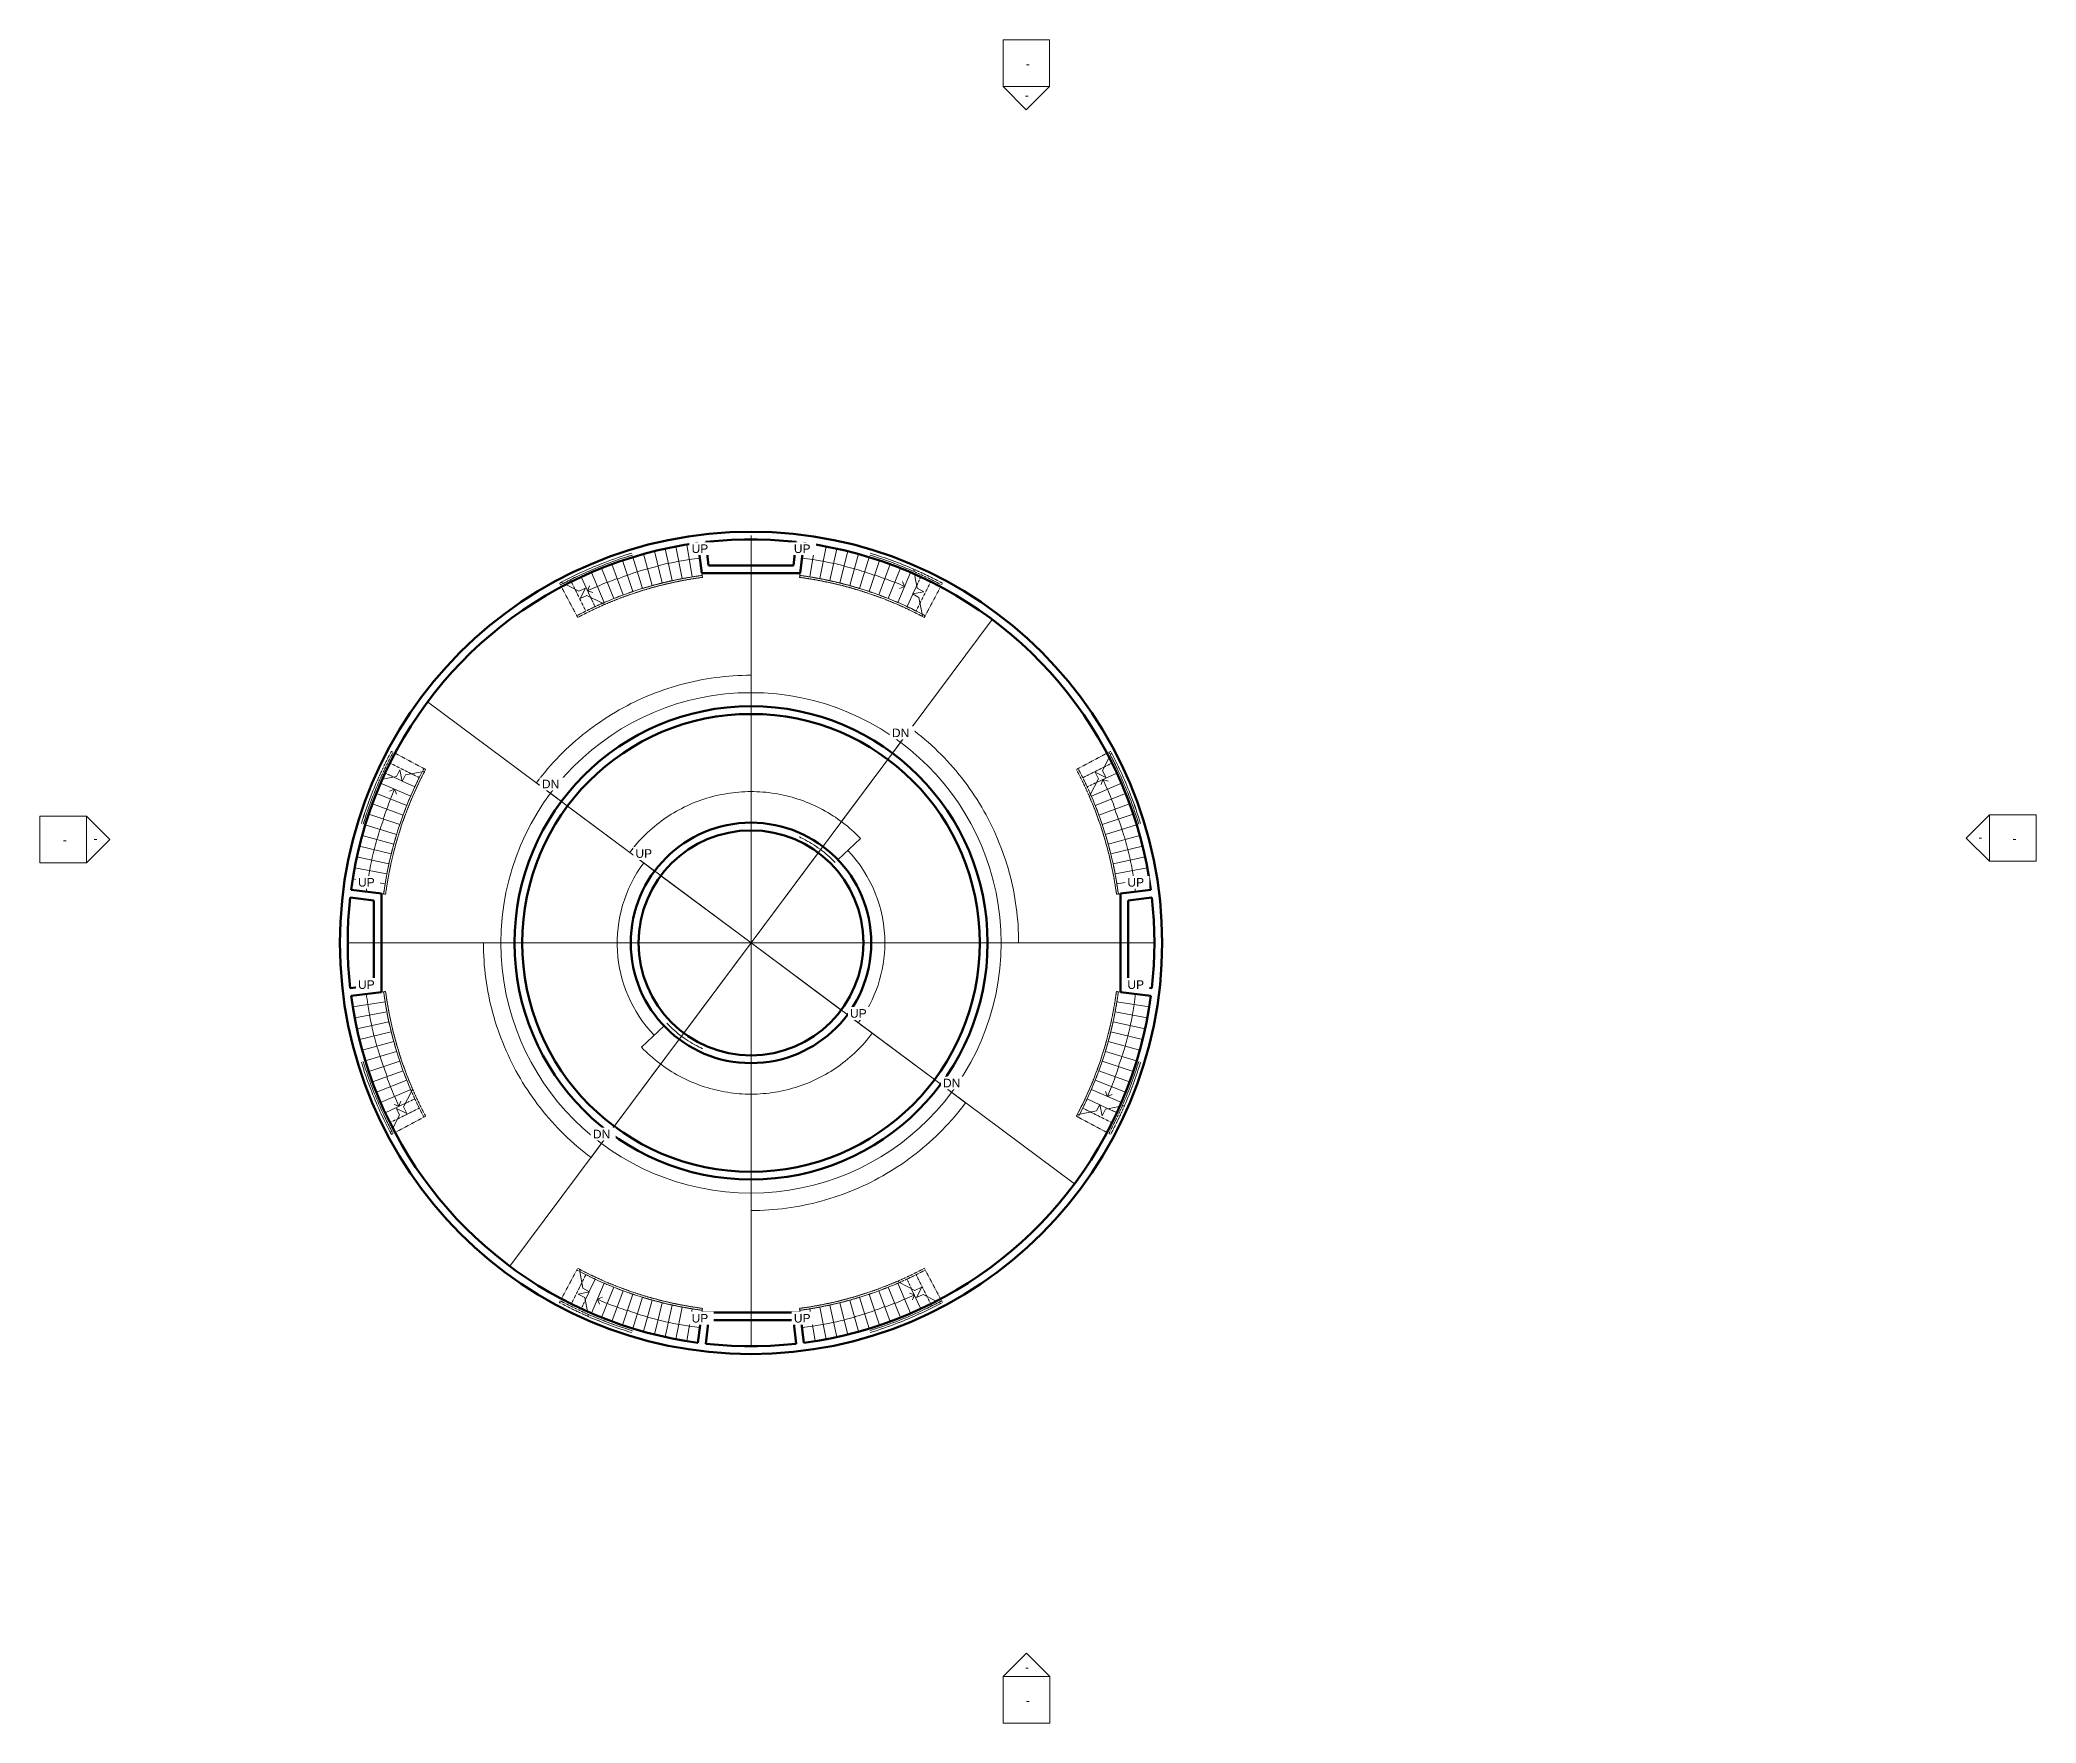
# Model space of a CAD drawing. Header units: inches. Extents: x -1067 to 992, y -835 to 901.
import ezdxf

# ---------------------------------------------------------------- set-up
doc = ezdxf.new("R2010")
doc.units = ezdxf.units.IN
doc.header["$MEASUREMENT"] = 0
doc.linetypes.add('Overhead 1_16_', pattern=[0.101562, 0.0625, -0.039062])
for name, color, linetype, lineweight in [('A-ANNO-SYMB', 6, 'Continuous', 9), ('A-ANNO-TEXT', 2, 'Continuous', 9), ('A-DETL', 5, 'Continuous', 9), ('A-FLOR-HRAL', 1, 'Continuous', 9), ('A-FLOR-STRS', 2, 'Continuous', 9), ('A-SECT-MBND', 5, 'Overhead 1_16_', 9), ('A-WALL', 2, 'Continuous', 13)]:
    doc.layers.add(name, color=color, linetype=linetype, lineweight=lineweight)

# ---------------------------------------------------------------- blocks, each defined once
blk = doc.blocks.new('Railing - Railing-176535-Arena M Ring')
at = {"layer": 'A-FLOR-HRAL'}
for p, q in [((-670, 146.9), (-672.5, 146.4)), ((-670, 146.9), (-672.5, 146.4)), ((-712.3, 20.3), (-710.3, 20)), ((-710.3, 20), (-712.3, 20.3))]:
    blk.add_line(p, q, dxfattribs=at)
for points in [[(-672.5, 146.4), (-682.7, 126.8), (-699.7, 85.7), (-709.4, 42.2), (-712.3, 20.3)], [(-712.3, 20.3), (-709.4, 42.2), (-699.7, 85.7), (-682.7, 126.8), (-672.5, 146.4)], [(-710.3, 20), (-707.4, 42.1), (-697.6, 85.8), (-680.3, 127.2), (-670, 146.9)], [(-710.3, 20), (-707.4, 42.1), (-697.6, 85.8), (-680.3, 127.2), (-670, 146.9)]]:
    blk.add_open_spline(points, degree=3, dxfattribs=at)
at = {"layer": 'A-SECT-MBND'}
blk.add_line((-670.8, 149.6), (-669, 148.7), dxfattribs=at)
for radius, end in [(382.2, 152.4955), (380.2, 152.2578)]:
    blk.add_arc((-333.4, -30.1), radius, 151.9565, end, dxfattribs=at)
blk = doc.blocks.new('Railing - Railing-176539-Arena M Ring')
at = {"layer": 'A-FLOR-HRAL'}
blk.add_line((-716.3, 138.1), (-718.7, 137.7), dxfattribs=at)
blk.add_line((-716.3, 138.1), (-718.7, 137.7), dxfattribs=at)
for points in [[(-735.3, 92.9), (-730.6, 108.2), (-725.1, 123.1), (-718.7, 137.7)], [(-718.7, 137.7), (-725.1, 123.1), (-730.6, 108.2), (-735.2, 92.9)], [(-733.3, 92.4), (-728.6, 107.9), (-722.9, 123.2), (-716.3, 138.1)], [(-733.3, 92.3), (-728.6, 107.9), (-722.9, 123.2), (-716.3, 138.1)]]:
    blk.add_open_spline(points, degree=3, dxfattribs=at)
at = {"layer": 'A-SECT-MBND'}
blk.add_line((-704.3, 167.5), (-702.6, 166.5), dxfattribs=at)
for radius, end in [(420.2, 156.4692), (418.2, 156.2826)]:
    blk.add_arc((-333.4, -30.1), radius, 151.9565, end, dxfattribs=at)
blk = doc.blocks.new('Railing - Railing-176648-Arena M Ring')
at = {"layer": 'A-FLOR-HRAL'}
blk.add_line((-705.3, -225.9), (-704.1, -223.7), dxfattribs=at)
blk.add_line((-705.3, -225.9), (-704.1, -223.7), dxfattribs=at)
for points, knots in [([(-735.3, -153.1), (-732.4, -162.5), (-723.8, -187.3), (-712.9, -211.3), (-705.3, -225.9)], [6.713064, 6.713064, 6.713064, 6.713064, 9.567509, 14.351264, 14.351264, 14.351264, 14.351264]), ([(-735.2, -153.1), (-732.4, -162.5), (-723.8, -187.4), (-712.9, -211.3), (-705.3, -225.9)], [6.715021, 6.715021, 6.715021, 6.715021, 9.567509, 14.351264, 14.351264, 14.351264, 14.351264]), ([(-704.1, -223.7), (-711.7, -209.3), (-722.2, -185.9), (-730.6, -161.6), (-733.3, -152.5)], [-14.16363, -14.16363, -14.16363, -14.16363, -9.44242, -6.691471, -6.691471, -6.691471, -6.691471]), ([(-733.3, -152.5), (-730.6, -161.6), (-722.2, -185.9), (-711.7, -209.3), (-704.1, -223.7)], [6.689521, 6.689521, 6.689521, 6.689521, 9.44242, 14.16363, 14.16363, 14.16363, 14.16363])]:
    blk.add_open_spline(points, degree=3, knots=knots, dxfattribs=at)
at = {"layer": 'A-SECT-MBND'}
blk.add_line((-702.6, -226.7), (-704.3, -227.7), dxfattribs=at)
for radius, start in [(420.2, 207.7709), (418.2, 207.5769)]:
    blk.add_arc((-333.4, -30.1), radius, start, 208.0435, dxfattribs=at)
blk = doc.blocks.new('Railing - Railing-176652-Arena M Ring')
at = {"layer": 'A-FLOR-HRAL'}
for p, q in [((-710.3, -80.2), (-712.3, -80.5)), ((-712.3, -80.5), (-710.3, -80.2)), ((-683.6, -183.3), (-682.4, -181)), ((-683.6, -183.3), (-682.4, -181))]:
    blk.add_line(p, q, dxfattribs=at)
for points in [[(-712.3, -80.5), (-710, -98.2), (-702.8, -133.2), (-690.8, -167), (-683.6, -183.3)], [(-712.3, -80.5), (-710, -98.2), (-702.8, -133.2), (-690.8, -167), (-683.6, -183.3)], [(-682.4, -181), (-689.4, -165), (-701, -131.9), (-708, -97.5), (-710.3, -80.2)], [(-710.3, -80.2), (-708, -97.5), (-701, -131.9), (-689.4, -165), (-682.4, -181)]]:
    blk.add_open_spline(points, degree=3, dxfattribs=at)
at = {"layer": 'A-SECT-MBND'}
blk.add_line((-669, -208.9), (-670.8, -209.8), dxfattribs=at)
for radius, start in [(382.2, 203.6353), (380.2, 203.3873)]:
    blk.add_arc((-333.4, -30.1), radius, start, 208.0435, dxfattribs=at)
blk = doc.blocks.new('Railing - Railing-176851-Arena M Ring')
at = {"layer": 'A-FLOR-HRAL'}
blk.add_line((-529.2, 341.8), (-527, 340.6), dxfattribs=at)
blk.add_line((-529.2, 341.8), (-527, 340.6), dxfattribs=at)
for points, knots in [([(-456.5, 371.7), (-465.8, 368.9), (-490.7, 360.3), (-514.7, 349.4), (-529.2, 341.8)], [6.715021, 6.715021, 6.715021, 6.715021, 9.567509, 14.351264, 14.351264, 14.351264, 14.351264]), ([(-456.4, 371.7), (-465.8, 368.9), (-490.7, 360.3), (-514.7, 349.4), (-529.2, 341.8)], [6.713064, 6.713064, 6.713064, 6.713064, 9.567509, 14.351264, 14.351264, 14.351264, 14.351264]), ([(-527, 340.6), (-512.7, 348.1), (-489.2, 358.7), (-464.9, 367.1), (-455.9, 369.8)], [-14.16363, -14.16363, -14.16363, -14.16363, -9.44242, -6.691471, -6.691471, -6.691471, -6.691471]), ([(-455.8, 369.8), (-464.9, 367.1), (-489.2, 358.7), (-512.7, 348.1), (-527, 340.6)], [6.689521, 6.689521, 6.689521, 6.689521, 9.44242, 14.16363, 14.16363, 14.16363, 14.16363])]:
    blk.add_open_spline(points, degree=3, knots=knots, dxfattribs=at)
at = {"layer": 'A-SECT-MBND'}
blk.add_line((-530.1, 339.1), (-531, 340.8), dxfattribs=at)
for radius, start in [(420.2, 117.7709), (418.2, 117.5769)]:
    blk.add_arc((-333.4, -30.1), radius, start, 118.0435, dxfattribs=at)
blk = doc.blocks.new('Railing - Railing-176855-Arena M Ring')
at = {"layer": 'A-FLOR-HRAL'}
for p, q in [((-383.5, 346.8), (-383.8, 348.8)), ((-383.8, 348.8), (-383.5, 346.8)), ((-486.7, 320.1), (-484.4, 318.9)), ((-486.7, 320.1), (-484.4, 318.9))]:
    blk.add_line(p, q, dxfattribs=at)
for points in [[(-383.8, 348.8), (-401.5, 346.5), (-436.6, 339.3), (-470.3, 327.2), (-486.7, 320.1)], [(-383.8, 348.8), (-401.5, 346.5), (-436.6, 339.3), (-470.3, 327.2), (-486.7, 320.1)], [(-484.4, 318.9), (-468.3, 325.9), (-435.2, 337.5), (-400.9, 344.5), (-383.5, 346.8)], [(-383.5, 346.8), (-400.9, 344.5), (-435.2, 337.5), (-468.3, 325.9), (-484.4, 318.9)]]:
    blk.add_open_spline(points, degree=3, dxfattribs=at)
at = {"layer": 'A-SECT-MBND'}
blk.add_line((-512.2, 305.5), (-513.1, 307.3), dxfattribs=at)
for radius, start in [(382.2, 113.6353), (380.2, 113.3873)]:
    blk.add_arc((-333.4, -30.1), radius, start, 118.0435, dxfattribs=at)
blk = doc.blocks.new('Railing - Railing-176962-Arena M Ring')
at = {"layer": 'A-FLOR-HRAL'}
for p, q in [((-283, 348.8), (-283.3, 346.8)), ((-283.3, 346.8), (-283, 348.8)), ((-156.4, 306.4), (-156.9, 309)), ((-156.4, 306.4), (-156.9, 309))]:
    blk.add_line(p, q, dxfattribs=at)
for points in [[(-283.3, 346.8), (-261.2, 343.9), (-217.5, 334.1), (-176.1, 316.8), (-156.4, 306.4)], [(-283.3, 346.8), (-261.2, 343.9), (-217.5, 334.1), (-176.1, 316.8), (-156.4, 306.4)], [(-156.9, 309), (-176.5, 319.2), (-217.7, 336.2), (-261.1, 345.9), (-283, 348.8)], [(-283, 348.8), (-261.1, 345.9), (-217.7, 336.2), (-176.5, 319.2), (-156.9, 309)]]:
    blk.add_open_spline(points, degree=3, dxfattribs=at)
at = {"layer": 'A-SECT-MBND'}
blk.add_line((-153.7, 307.3), (-154.7, 305.5), dxfattribs=at)
for radius, end in [(382.2, 62.4955), (380.2, 62.2578)]:
    blk.add_arc((-333.4, -30.1), radius, 61.9565, end, dxfattribs=at)
blk = doc.blocks.new('Railing - Railing-176966-Arena M Ring')
at = {"layer": 'A-FLOR-HRAL'}
blk.add_line((-165.2, 352.8), (-165.6, 355.2), dxfattribs=at)
blk.add_line((-165.2, 352.8), (-165.6, 355.2), dxfattribs=at)
for points in [[(-165.6, 355.2), (-180.2, 361.6), (-195.2, 367.1), (-210.4, 371.7)], [(-210.4, 371.7), (-195.2, 367.1), (-180.2, 361.6), (-165.6, 355.2)], [(-211, 369.8), (-195.4, 365.1), (-180.1, 359.4), (-165.2, 352.8)], [(-211, 369.8), (-195.4, 365.1), (-180.1, 359.4), (-165.2, 352.8)]]:
    blk.add_open_spline(points, degree=3, dxfattribs=at)
at = {"layer": 'A-SECT-MBND'}
blk.add_line((-135.8, 340.8), (-136.8, 339.1), dxfattribs=at)
for radius, end in [(420.2, 66.4692), (418.2, 66.2826)]:
    blk.add_arc((-333.4, -30.1), radius, 61.9565, end, dxfattribs=at)
blk = doc.blocks.new('Railing - Railing-177097-Arena M Ring')
at = {"layer": 'A-FLOR-HRAL'}
blk.add_line((38.4, 165.7), (37.3, 163.5), dxfattribs=at)
blk.add_line((38.4, 165.7), (37.3, 163.5), dxfattribs=at)
for points, knots in [([(68.4, 92.9), (65.5, 102.3), (57, 127.2), (46.1, 151.2), (38.4, 165.7)], [6.715021, 6.715021, 6.715021, 6.715021, 9.567509, 14.351264, 14.351264, 14.351264, 14.351264]), ([(68.4, 92.9), (65.5, 102.3), (57, 127.2), (46.1, 151.2), (38.4, 165.7)], [6.713064, 6.713064, 6.713064, 6.713064, 9.567509, 14.351264, 14.351264, 14.351264, 14.351264]), ([(37.3, 163.5), (44.8, 149.2), (55.4, 125.7), (63.7, 101.4), (66.5, 92.4)], [-14.16363, -14.16363, -14.16363, -14.16363, -9.44242, -6.691471, -6.691471, -6.691471, -6.691471]), ([(66.5, 92.3), (63.7, 101.4), (55.4, 125.7), (44.8, 149.2), (37.3, 163.5)], [6.689521, 6.689521, 6.689521, 6.689521, 9.44242, 14.16363, 14.16363, 14.16363, 14.16363])]:
    blk.add_open_spline(points, degree=3, knots=knots, dxfattribs=at)
at = {"layer": 'A-SECT-MBND'}
blk.add_line((35.7, 166.5), (37.5, 167.5), dxfattribs=at)
for radius, start in [(418.2, 27.5769), (420.2, 27.7709)]:
    blk.add_arc((-333.4, -30.1), radius, start, 28.0435, dxfattribs=at)
blk = doc.blocks.new('Railing - Railing-177101-Arena M Ring')
at = {"layer": 'A-FLOR-HRAL'}
for p, q in [((16.8, 123.2), (15.6, 120.8)), ((16.8, 123.2), (15.6, 120.8)), ((43.5, 20), (45.5, 20.3)), ((45.5, 20.3), (43.5, 20))]:
    blk.add_line(p, q, dxfattribs=at)
for points in [[(15.6, 120.8), (22.5, 104.8), (34.2, 71.7), (41.2, 37.4), (43.5, 20)], [(43.5, 20), (41.2, 37.4), (34.2, 71.7), (22.5, 104.8), (15.6, 120.8)], [(45.5, 20.3), (43.1, 38), (35.9, 73.1), (23.9, 106.8), (16.8, 123.2)], [(45.5, 20.3), (43.1, 38), (35.9, 73.1), (23.9, 106.8), (16.8, 123.2)]]:
    blk.add_open_spline(points, degree=3, dxfattribs=at)
at = {"layer": 'A-SECT-MBND'}
blk.add_line((2.2, 148.7), (3.9, 149.6), dxfattribs=at)
for radius, start in [(380.2, 23.3873), (382.2, 23.6353)]:
    blk.add_arc((-333.4, -30.1), radius, start, 28.0435, dxfattribs=at)
blk = doc.blocks.new('Railing - Railing-177201-Arena M Ring')
at = {"layer": 'A-FLOR-HRAL'}
for p, q in [((45.5, -80.5), (43.5, -80.2)), ((43.5, -80.2), (45.5, -80.5)), ((3.1, -207.1), (5.6, -206.6)), ((3.1, -207.1), (5.6, -206.6))]:
    blk.add_line(p, q, dxfattribs=at)
for points in [[(43.5, -80.2), (40.6, -102.3), (30.8, -146), (13.5, -187.4), (3.1, -207.1)], [(43.5, -80.2), (40.6, -102.3), (30.8, -146), (13.5, -187.4), (3.1, -207.1)], [(5.6, -206.6), (15.8, -187), (32.9, -145.9), (42.6, -102.4), (45.5, -80.5)], [(45.5, -80.5), (42.6, -102.4), (32.9, -145.9), (15.8, -187), (5.6, -206.6)]]:
    blk.add_open_spline(points, degree=3, dxfattribs=at)
at = {"layer": 'A-SECT-MBND'}
blk.add_line((3.9, -209.8), (2.2, -208.9), dxfattribs=at)
for radius, end in [(380.2, 332.2578), (382.2, 332.4955)]:
    blk.add_arc((-333.4, -30.1), radius, 331.9565, end, dxfattribs=at)
blk = doc.blocks.new('Railing - Railing-177205-Arena M Ring')
at = {"layer": 'A-FLOR-HRAL'}
blk.add_line((49.5, -198.3), (51.9, -197.9), dxfattribs=at)
blk.add_line((49.5, -198.3), (51.9, -197.9), dxfattribs=at)
for points in [[(66.5, -152.5), (61.7, -168.1), (56, -183.4), (49.5, -198.3)], [(66.5, -152.5), (61.7, -168.1), (56, -183.4), (49.5, -198.3)], [(51.9, -197.9), (58.2, -183.3), (63.7, -168.3), (68.4, -153.1)], [(68.4, -153.1), (63.8, -168.3), (58.2, -183.3), (51.9, -197.9)]]:
    blk.add_open_spline(points, degree=3, dxfattribs=at)
at = {"layer": 'A-SECT-MBND'}
blk.add_line((37.5, -227.7), (35.7, -226.7), dxfattribs=at)
for radius, end in [(418.2, 336.2826), (420.2, 336.4692)]:
    blk.add_arc((-333.4, -30.1), radius, 331.9565, end, dxfattribs=at)
blk = doc.blocks.new('Railing - Railing-177312-Arena M Ring')
at = {"layer": 'A-FLOR-HRAL'}
for p, q in [((-510.4, -366.6), (-509.9, -369.1)), ((-510.4, -366.6), (-509.9, -369.1)), ((-383.8, -409), (-383.5, -407)), ((-383.5, -407), (-383.8, -409))]:
    blk.add_line(p, q, dxfattribs=at)
for points in [[(-383.5, -407), (-405.6, -404.1), (-449.4, -394.3), (-490.7, -377), (-510.4, -366.6)], [(-383.5, -407), (-405.6, -404.1), (-449.4, -394.3), (-490.7, -377), (-510.4, -366.6)], [(-509.9, -369.1), (-490.3, -379.3), (-449.2, -396.4), (-405.7, -406.1), (-383.8, -409)], [(-383.8, -409), (-405.7, -406.1), (-449.2, -396.4), (-490.3, -379.3), (-509.9, -369.1)]]:
    blk.add_open_spline(points, degree=3, dxfattribs=at)
at = {"layer": 'A-SECT-MBND'}
blk.add_line((-513.1, -367.4), (-512.2, -365.7), dxfattribs=at)
for radius, end in [(382.2, 242.4955), (380.2, 242.2578)]:
    blk.add_arc((-333.4, -30.1), radius, 241.9565, end, dxfattribs=at)
blk = doc.blocks.new('Railing - Railing-177316-Arena M Ring')
at = {"layer": 'A-FLOR-HRAL'}
blk.add_line((-501.6, -413), (-501.2, -415.4), dxfattribs=at)
blk.add_line((-501.6, -413), (-501.2, -415.4), dxfattribs=at)
for points in [[(-455.9, -430), (-471.4, -425.2), (-486.7, -419.5), (-501.6, -413)], [(-455.8, -430), (-471.4, -425.2), (-486.7, -419.6), (-501.6, -413)], [(-501.2, -415.4), (-486.6, -421.7), (-471.7, -427.3), (-456.5, -431.9)], [(-456.4, -431.9), (-471.7, -427.3), (-486.6, -421.7), (-501.2, -415.4)]]:
    blk.add_open_spline(points, degree=3, dxfattribs=at)
at = {"layer": 'A-SECT-MBND'}
blk.add_line((-531, -401), (-530.1, -399.2), dxfattribs=at)
for radius, end in [(420.2, 246.4692), (418.2, 246.2826)]:
    blk.add_arc((-333.4, -30.1), radius, 241.9565, end, dxfattribs=at)
blk = doc.blocks.new('Railing - Railing-177423-Arena M Ring')
at = {"layer": 'A-FLOR-HRAL'}
blk.add_line((-137.6, -401.9), (-139.8, -400.8), dxfattribs=at)
blk.add_line((-137.6, -401.9), (-139.8, -400.8), dxfattribs=at)
for points, knots in [([(-139.8, -400.8), (-154.2, -408.3), (-177.6, -418.9), (-201.9, -427.2), (-211, -430)], [-14.16363, -14.16363, -14.16363, -14.16363, -9.44242, -6.691471, -6.691471, -6.691471, -6.691471]), ([(-211, -430), (-201.9, -427.2), (-177.6, -418.9), (-154.2, -408.3), (-139.8, -400.8)], [6.689521, 6.689521, 6.689521, 6.689521, 9.44242, 14.16363, 14.16363, 14.16363, 14.16363]), ([(-210.4, -431.9), (-201, -429), (-176.2, -420.5), (-152.2, -409.6), (-137.6, -401.9)], [6.715021, 6.715021, 6.715021, 6.715021, 9.567509, 14.351264, 14.351264, 14.351264, 14.351264]), ([(-210.4, -431.9), (-201, -429), (-176.2, -420.5), (-152.2, -409.6), (-137.6, -401.9)], [6.713064, 6.713064, 6.713064, 6.713064, 9.567509, 14.351264, 14.351264, 14.351264, 14.351264])]:
    blk.add_open_spline(points, degree=3, knots=knots, dxfattribs=at)
at = {"layer": 'A-SECT-MBND'}
blk.add_line((-136.8, -399.2), (-135.8, -401), dxfattribs=at)
for radius, start in [(418.2, 297.5769), (420.2, 297.7709)]:
    blk.add_arc((-333.4, -30.1), radius, start, 298.0435, dxfattribs=at)
blk = doc.blocks.new('Railing - Railing-177427-Arena M Ring')
at = {"layer": 'A-FLOR-HRAL'}
for p, q in [((-180.2, -380.3), (-182.5, -379.1)), ((-180.2, -380.3), (-182.5, -379.1)), ((-283.3, -407), (-283, -409)), ((-283, -409), (-283.3, -407))]:
    blk.add_line(p, q, dxfattribs=at)
for points in [[(-182.5, -379.1), (-198.5, -386), (-231.6, -397.7), (-266, -404.7), (-283.3, -407)], [(-283.3, -407), (-266, -404.7), (-231.6, -397.7), (-198.5, -386), (-182.5, -379.1)], [(-283, -409), (-265.4, -406.6), (-230.3, -399.4), (-196.5, -387.4), (-180.2, -380.3)], [(-283, -409), (-265.4, -406.6), (-230.3, -399.4), (-196.5, -387.4), (-180.2, -380.3)]]:
    blk.add_open_spline(points, degree=3, dxfattribs=at)
at = {"layer": 'A-SECT-MBND'}
blk.add_line((-154.7, -365.7), (-153.7, -367.4), dxfattribs=at)
for radius, start in [(380.2, 293.3873), (382.2, 293.6353)]:
    blk.add_arc((-333.4, -30.1), radius, start, 298.0435, dxfattribs=at)
blk = doc.blocks.new('Elevation - Detail Number-151647-Arena M Ring')
at = {"layer": 'A-ANNO-SYMB'}
for p, q in [((-0.25, -0.25), (-0.25, 0.25)), ((-0.25, 0.25), (0.25, 0.25)), ((0.25, 0.25), (0.25, -0.25)), ((0.25, -0.25), (-0.25, -0.25))]:
    blk.add_line(p, q, dxfattribs=at)
blk = doc.blocks.new('Elevation - Detail Number-151370-Arena M Ring')
at = {"layer": 'A-ANNO-SYMB'}
for p, q in [((0, 0.25), (-0.25, 0)), ((0.25, 0), (0, 0.25)), ((-0.25, 0), (0.25, 0))]:
    blk.add_line(p, q, dxfattribs=at)
blk = doc.blocks.new('Elevation - Detail Number-V1-Arena M Ring')
at = {"layer": 'A-ANNO-SYMB'}
for p, q in [((0, 0.25), (-0.25, 0)), ((0.25, 0), (0, 0.25)), ((-0.25, 0), (0.25, 0))]:
    blk.add_line(p, q, dxfattribs=at)

msp = doc.modelspace()

# ---------------------------------------------------------------- linework, layer by layer
at = {"layer": 'A-ANNO-TEXT'}
for p, q in [((-500, 338.1), (-501.9, 333)), ((-496.7, 331.1), (-501.9, 333)), ((-180.1, 335.4), (-175, 337.5)), ((-177, 342.6), (-175, 337.5)), ((-706.1, 126.3), (-701, 128.4)), ((-698.9, 123.2), (-701, 128.4)), ((27.7, 133.2), (29.6, 138.4)), ((34.8, 136.5), (29.6, 138.4)), ((32.1, -183.4), (34.1, -188.5)), ((-701.6, -196.7), (-696.5, -198.6)), ((-694.6, -193.4), (-696.5, -198.6)), ((39.2, -186.5), (34.1, -188.5)), ((-486.7, -395.6), (-491.9, -397.6)), ((-489.8, -402.7), (-491.9, -397.6)), ((-170.1, -391.2), (-164.9, -393.1)), ((-166.8, -398.3), (-164.9, -393.1))]:
    msp.add_line(p, q, dxfattribs=at)
for points, knots in [([(-440, 355.7), (-441.8, 355.2), (-452.4, 352.2), (-462.7, 348.4), (-471.2, 345.1)], [5.397417, 5.397417, 5.397417, 5.397417, 5.936968, 8.634855, 8.634855, 8.634855, 8.634855]), ([(-237.5, 358.5), (-233.9, 357.6), (-223.2, 354.9), (-212.9, 351.3), (-206, 348.8)], [4.318587, 4.318587, 4.318587, 4.318587, 5.397886, 7.556515, 7.556515, 7.556515, 7.556515]), ([(52.4, 76.5), (51.9, 78.3), (48.9, 88.9), (45.1, 99.2), (41.7, 107.7)], [5.397417, 5.397417, 5.397417, 5.397417, 5.936968, 8.634855, 8.634855, 8.634855, 8.634855]), ([(-722, 65.9), (-721.1, 69.4), (-718.4, 80.1), (-714.8, 90.5), (-712.3, 97.4)], [4.318587, 4.318587, 4.318587, 4.318587, 5.397886, 7.556515, 7.556515, 7.556515, 7.556515]), ([(-719.2, -136.7), (-718.7, -138.4), (-715.8, -149), (-711.9, -159.3), (-708.6, -167.9)], [5.397417, 5.397417, 5.397417, 5.397417, 5.936968, 8.634855, 8.634855, 8.634855, 8.634855]), ([(55.1, -126), (54.3, -129.6), (51.6, -140.3), (48, -150.7), (45.5, -157.5)], [4.318587, 4.318587, 4.318587, 4.318587, 5.397886, 7.556515, 7.556515, 7.556515, 7.556515]), ([(-429.4, -418.7), (-432.9, -417.8), (-443.6, -415.1), (-454, -411.5), (-460.9, -409)], [4.318587, 4.318587, 4.318587, 4.318587, 5.397886, 7.556515, 7.556515, 7.556515, 7.556515]), ([(-226.8, -415.9), (-225.1, -415.4), (-214.5, -412.4), (-204.2, -408.6), (-195.6, -405.2)], [5.397417, 5.397417, 5.397417, 5.397417, 5.936968, 8.634855, 8.634855, 8.634855, 8.634855])]:
    msp.add_open_spline(points, degree=3, knots=knots, dxfattribs=at)
for points in [[(-429.4, 358.5), (-432.9, 357.6), (-436.5, 356.7), (-440, 355.7)], [(-397, 365.1), (-407.9, 363.3), (-418.8, 361.4), (-429.5, 358.8)], [(-386.2, 366.7), (-389.8, 366.2), (-393.4, 365.6), (-397, 365.1)], [(-280.7, 366.7), (-277, 366.2), (-273.4, 365.6), (-269.8, 365.1)], [(-269.8, 365.1), (-258.9, 363.3), (-248.1, 361.4), (-237.4, 358.7)], [(-481.7, 341.7), (-488.5, 339), (-495.3, 336.1), (-501.9, 333)], [(-471.4, 345.6), (-474.9, 344.3), (-478.3, 343), (-481.6, 341.6)], [(-205.8, 349.3), (-202.3, 348.1), (-198.9, 346.8), (-195.5, 345.5)], [(-195.4, 345.6), (-188.5, 343.1), (-181.7, 340.4), (-175, 337.5)], [(-709.1, 107.9), (-706.6, 114.8), (-703.9, 121.6), (-701, 128.4)], [(38.3, 118.2), (35.6, 125), (32.7, 131.7), (29.6, 138.4)], [(-712.8, 97.5), (-711.6, 101), (-710.3, 104.5), (-709, 107.9)], [(42.3, 107.9), (41, 111.4), (39.6, 114.8), (38.2, 118.1)], [(-728.6, 33.5), (-726.8, 44.4), (-724.9, 55.3), (-722.2, 65.9)], [(55.1, 65.9), (54.3, 69.4), (53.4, 73), (52.4, 76.5)], [(61.7, 33.5), (60, 44.4), (58.1, 55.3), (55.4, 66)], [(-730.2, 22.7), (-729.7, 26.3), (-729.2, 29.9), (-728.6, 33.5)], [(63.3, 22.7), (62.8, 26.3), (62.3, 29.9), (61.7, 33.5)], [(-730.2, -82.8), (-729.7, -86.5), (-729.2, -90.1), (-728.6, -93.7)], [(-728.6, -93.7), (-726.8, -104.6), (-724.9, -115.5), (-722.3, -126.1)], [(61.7, -93.7), (60, -104.6), (58.1, -115.5), (55.4, -126.1)], [(63.3, -82.8), (62.8, -86.5), (62.3, -90.1), (61.7, -93.7)], [(-722, -126), (-721.1, -129.6), (-720.2, -133.2), (-719.2, -136.7)], [(45.9, -157.7), (44.8, -161.2), (43.5, -164.6), (42.1, -168)], [(-709.1, -168.1), (-707.9, -171.5), (-706.5, -174.9), (-705.1, -178.3)], [(-705.2, -178.4), (-702.5, -185.2), (-699.6, -191.9), (-696.5, -198.6)], [(42.3, -168.1), (39.7, -175), (37, -181.8), (34.1, -188.5)], [(-471.4, -405.8), (-478.3, -403.3), (-485.1, -400.5), (-491.9, -397.6)], [(-461.1, -409.4), (-464.5, -408.3), (-468, -407), (-471.4, -405.7)], [(-195.4, -405.8), (-192, -404.5), (-188.6, -403.1), (-185.2, -401.7)], [(-185.1, -401.8), (-178.3, -399.1), (-171.6, -396.2), (-164.9, -393.1)], [(-397, -425.2), (-407.9, -423.5), (-418.8, -421.6), (-429.4, -418.9)], [(-386.2, -426.8), (-389.8, -426.4), (-393.4, -425.8), (-397, -425.2)], [(-280.7, -426.8), (-277, -426.4), (-273.4, -425.8), (-269.8, -425.2)], [(-269.8, -425.2), (-258.9, -423.5), (-248, -421.6), (-237.4, -419)], [(-237.5, -418.7), (-233.9, -417.8), (-230.3, -416.9), (-226.8, -415.9)]]:
    msp.add_open_spline(points, degree=3, dxfattribs=at)
at = {"layer": 'A-DETL'}
for p, q in [((-333.4, -30.1), (-333.4, 389.9)), ((-333.4, -30.1), (-84.8, 303.4)), ((-333.4, 213.9), (-333.4, 227.9)), ((-333.4, -30.1), (-667, 218.5)), ((-333.4, 125.9), (-333.4, 205.9)), ((-168.5, 191.2), (-187.6, 165.5)), ((-192.4, 159.1), (-240.2, 95)), ((-554.7, 134.9), (-529, 115.7)), ((-522.6, 111), (-458.5, 63.1)), ((-333.4, -30.1), (-333.4, 85.9)), ((-264.1, 62.9), (-333.4, -30.1)), ((-426.4, 39.2), (-333.4, -30.1)), ((-333.4, -30.1), (-749.4, -30.1)), ((-577.4, -30.1), (-591.4, -30.1)), ((-333.4, -30.1), (-582, -363.6)), ((-457.4, -30.1), (-569.4, -30.1)), ((-333.4, -30.1), (-449.4, -30.1)), ((-402.7, -123.1), (-333.4, -30.1)), ((-333.4, -30.1), (82.6, -30.1)), ((-333.4, -30.1), (0.1, -278.7)), ((-333.4, -30.1), (-333.4, -446.1)), ((-333.4, -30.1), (-217.4, -30.1)), ((-333.4, -30.1), (-333.4, -146.1)), ((-240.5, -99.4), (-333.4, -30.1)), ((-209.4, -30.1), (-97.4, -30.1)), ((-89.4, -30.1), (-75.4, -30.1)), ((-144.2, -171.1), (-208.3, -123.3)), ((-474.4, -219.3), (-426.7, -155.2)), ((-112.1, -195), (-137.8, -175.9)), ((-333.4, -186), (-333.4, -266)), ((-498.4, -251.4), (-479.2, -225.7)), ((-333.4, -274.1), (-333.4, -288.1))]:
    msp.add_line(p, q, dxfattribs=at)
msp.add_circle((-333.4, -30.1), 258, dxfattribs=at)
for radius, start, end in [(244, 103.9446, 104.971), (244, 101.0127, 102.0872), (244, 98.1333, 99.1432), (244, 95.2755, 95.9541), (244, 91.7185, 92.4266), (244, 88.5524, 89.5682), (244, 85.6127, 86.6873), (244, 82.7304, 83.7516), (244, 79.8713, 80.6065), (244, 76.3761, 77.0223), (244, 116.4131, 117.4867), (244, 113.5363, 114.5334), (244, 110.6798, 111.2903), (244, 107.0708, 107.8308), (244, 73.1615, 74.1652), (244, 70.213, 71.2871), (244, 67.3277, 68.3588), (244, 64.4672, 65.2499), (244, 126.0842, 126.6113), (244, 122.4311, 123.2348), (244, 119.338, 120.3736), (244, 61.047, 61.618), (244, 57.7721, 58.7621), (244, 54.8138, 55.8865), (244, 131.8139, 132.8857), (244, 128.9395, 129.922), (244, 51.9251, 52.965), (244, 49.0632, 49.8863), (244, 45.7356, 46.2136), (244, 137.7977, 138.6388), (244, 134.7323, 135.7761), (244, 42.3844, 43.3589), (244, 39.415, 40.4856), (244, 144.3428, 145.3087), (244, 141.4886, 141.9114), (244, 36.5228, 37.5702), (244, 33.6592, 34.5171), (244, 150.1275, 151.1783), (244, 147.2149, 148.2842), (244, 30.4488, 30.8091), (244, 26.9986, 27.9555), (244, 156.8931, 157.1823), (244, 153.1693, 154.0427), (138, 360, 43.6533), (244, 24.0167, 25.0844), (244, 21.1206, 22.1745), (244, 162.6162, 163.6822), (244, 159.7463, 160.6934), (138, 143.2985, 223.6533), (244, 18.2554, 19.1433), (244, 165.5236, 166.5804), (244, 15.1974, 15.4046), (244, 11.6152, 12.552), (244, 172.3077, 172.4097), (244, 168.5451, 169.4465), (244, 8.619, 9.683), (244, 175.1498, 176.0756), (244, 5.7187, 6.7781), (244, 2.8517, 3.7656), (244, 178.0178, 179.0797), (244, 180.9203, 181.9822), (138, 323.2985, 360), (244, 183.9244, 184.8502), (244, 353.2219, 354.2813), (244, 356.2344, 357.1483), (244, 187.5903, 187.6923), (244, 190.5535, 191.4549), (244, 347.448, 348.3848), (244, 350.317, 351.381), (244, 193.4196, 194.4764), (244, 196.3178, 197.3838), (244, 344.5954, 344.8026), (244, 199.3066, 200.2537), (244, 337.8255, 338.8794), (244, 340.8567, 341.7446), (244, 202.8177, 203.1069), (244, 205.9573, 206.8307), (244, 332.0445, 333.0014), (244, 334.9156, 335.9833), (244, 208.8217, 209.8725), (244, 211.7158, 212.7851), (244, 329.1909, 329.5512), (244, 214.6913, 215.6572), (244, 218.0886, 218.5114), (244, 319.5144, 320.585), (244, 322.4298, 323.4772), (244, 325.4829, 326.3408), (244, 221.3612, 222.2023), (244, 224.2239, 225.2677), (244, 313.7864, 314.2644), (244, 316.6411, 317.6156), (244, 227.1143, 228.1861), (244, 230.078, 231.0605), (244, 233.3887, 233.9158), (244, 307.035, 308.0749), (244, 310.1137, 310.9368), (244, 236.7652, 237.5689), (244, 239.6264, 240.662), (244, 242.5133, 243.5869), (244, 298.382, 298.953), (244, 301.2379, 302.2279), (244, 304.1135, 305.1862), (244, 245.4666, 246.4637), (244, 248.7097, 249.3202), (244, 252.1692, 252.9292), (244, 255.029, 256.0554), (244, 282.9777, 283.6239), (244, 285.8348, 286.8385), (244, 288.7129, 289.787), (244, 291.6412, 292.6723), (244, 294.7501, 295.5328), (244, 257.9128, 258.9873), (244, 260.8568, 261.8667), (244, 264.0459, 264.7245), (244, 267.5734, 268.2815), (244, 270.4318, 271.4476), (244, 273.3127, 274.3873), (244, 276.2484, 277.2696), (244, 279.3935, 280.1287)]:
    msp.add_arc((-333.4, -30.1), radius, start, end, dxfattribs=at)
at = {"layer": 'A-FLOR-STRS'}
for p, q in [((-444.2, 370.9), (-435.2, 338.4)), ((-433.1, 373.7), (-425.1, 341)), ((-422, 376.3), (-414.8, 343.4)), ((-410.8, 378.6), (-404.5, 345.5)), ((-399.6, 380.6), (-394.2, 347.3)), ((-388.2, 382.3), (-386.2, 366.7)), ((-280.7, 366.7), (-278.6, 382.3)), ((-272.7, 347.3), (-267.3, 380.6)), ((-262.3, 345.5), (-256, 378.6)), ((-252, 343.4), (-244.8, 376.3)), ((-241.8, 341), (-233.7, 373.7)), ((-231.6, 338.4), (-222.6, 370.9)), ((-498.1, 351.9), (-484.7, 320.9)), ((-487.5, 356.3), (-475, 325)), ((-476.8, 360.3), (-465.2, 328.7)), ((-466.1, 364.2), (-455.3, 332.2)), ((-455.2, 367.7), (-445.3, 335.4)), ((-384.1, 351), (-383.8, 348.8)), ((-283, 348.8), (-282.8, 351)), ((-221.5, 335.4), (-211.7, 367.7)), ((-211.5, 332.2), (-200.8, 364.2)), ((-201.6, 328.7), (-190, 360.3)), ((-191.8, 325), (-179.3, 356.3)), ((-182.1, 320.9), (-168.8, 351.9)), ((-164.7, 350.1), (-161.9, 335.6)), ((-511.1, 332.5), (-524.5, 339.4)), ((-504.1, 335.7), (-511.1, 332.5)), ((-509.6, 325), (-504.1, 335.7)), ((-508.5, 347.3), (-498.8, 326.3)), ((-172.5, 316.6), (-166.5, 329.6)), ((-155.1, 332), (-166.9, 329.8)), ((-166.9, 329.8), (-160.2, 326.2)), ((-166.4, 329.9), (-162.5, 338.3)), ((-161.9, 335.6), (-155.1, 332)), ((-502.6, 328.2), (-509.6, 325)), ((-486.7, 320.1), (-502.6, 328.2)), ((-160.2, 326.2), (-156.9, 309)), ((-333.4, 245.9), (-333.4, 213.9)), ((-168.5, 191.2), (-187.6, 165.5)), ((-699.1, 141.4), (-695.5, 148.2)), ((-695.5, 148.2), (-693.3, 136.4)), ((-689.7, 143.2), (-672.5, 146.4)), ((24.9, 139.1), (21.7, 146.1)), ((21.7, 146.1), (32.4, 140.6)), ((43.9, 145), (22.9, 135.3)), ((29.2, 147.6), (36, 161)), ((32.4, 140.6), (29.2, 147.6)), ((-688.5, 111.5), (-719.8, 124)), ((-684.4, 121.2), (-715.4, 134.6)), ((-713.6, 138.7), (-699.1, 141.4)), ((-693.4, 137), (-701.8, 140.9)), ((-693.3, 136.4), (-689.7, 143.2)), ((-680.1, 130.8), (-693.1, 136.8)), ((-554.7, 134.9), (-529, 115.7)), ((16.8, 123.2), (24.9, 139.1)), ((48.6, 134.6), (17.6, 121.2)), ((52.9, 124), (21.6, 111.5)), ((-692.2, 101.7), (-723.9, 113.3)), ((57, 113.3), (25.4, 101.7)), ((-698.9, 81.8), (-731.2, 91.7)), ((-695.7, 91.8), (-727.7, 102.6)), ((60.8, 102.6), (28.9, 91.8)), ((64.3, 91.7), (32.1, 81.8)), ((-704.5, 61.6), (-737.2, 69.6)), ((-701.9, 71.7), (-734.4, 80.7)), ((-432.8, 44), (-458.5, 63.1)), ((-243.7, 55.5), (-220.6, 77.6)), ((67.5, 80.7), (35, 71.7)), ((70.4, 69.6), (37.7, 61.6)), ((-709, 41), (-742.1, 47.3)), ((-706.9, 51.3), (-739.8, 58.5)), ((73, 58.5), (40, 51.3)), ((75.3, 47.3), (42.1, 41)), ((-730.2, 22.7), (-745.8, 24.7)), ((-710.8, 30.7), (-744.1, 36)), ((77.3, 36), (44, 30.7)), ((78.9, 24.7), (63.3, 22.7)), ((-712.3, 20.3), (-714.5, 20.6)), ((47.7, 20.6), (45.5, 20.3)), ((-609.4, -30.1), (-577.4, -30.1)), ((-57.4, -30.1), (-89.4, -30.1)), ((-714.5, -80.8), (-712.3, -80.5)), ((45.5, -80.5), (47.7, -80.8)), ((-745.8, -84.9), (-730.2, -82.8)), ((-744.1, -96.2), (-710.8, -90.9)), ((-742.1, -107.5), (-709, -101.2)), ((42.1, -101.2), (75.3, -107.5)), ((44, -90.9), (77.3, -96.2)), ((63.3, -82.8), (78.9, -84.9)), ((-739.8, -118.7), (-706.9, -111.5)), ((-737.2, -129.8), (-704.5, -121.7)), ((-423.1, -115.7), (-446.3, -137.8)), ((-234, -104.2), (-208.3, -123.3)), ((37.7, -121.7), (70.4, -129.8)), ((40, -111.5), (73, -118.7)), ((-734.4, -140.9), (-701.9, -131.9)), ((-731.2, -151.9), (-698.9, -142)), ((32.1, -142), (64.3, -151.9)), ((35, -131.9), (67.5, -140.9)), ((-727.7, -162.7), (-695.7, -152)), ((-723.9, -173.5), (-692.2, -161.9)), ((25.4, -161.9), (57, -173.5)), ((28.9, -152), (60.8, -162.7)), ((-719.8, -184.2), (-688.5, -171.7)), ((-715.4, -194.7), (-684.4, -181.4)), ((-683.6, -183.3), (-691.7, -199.2)), ((-112.1, -195), (-137.8, -175.9)), ((17.6, -181.4), (48.6, -194.7)), ((21.6, -171.7), (52.9, -184.2)), ((-710.7, -205.2), (-689.8, -195.5)), ((-688.5, -206.2), (-699.2, -200.8)), ((-699.2, -200.8), (-696, -207.8)), ((-691.7, -199.2), (-688.5, -206.2)), ((22.8, -203.4), (5.6, -206.6)), ((13.3, -191), (26.2, -197)), ((26.4, -196.6), (22.8, -203.4)), ((28.7, -208.4), (26.4, -196.6)), ((26.5, -197.1), (35, -201.1)), ((32.3, -201.6), (28.7, -208.4)), ((46.8, -198.8), (32.3, -201.6)), ((-696, -207.8), (-702.9, -221.2)), ((-498.4, -251.4), (-479.2, -225.7)), ((-333.4, -306.1), (-333.4, -274.1)), ((-506.7, -386.3), (-509.9, -369.1)), ((-511.7, -392.2), (-499.9, -389.9)), ((-499.9, -389.9), (-506.7, -386.3)), ((-500.5, -390.1), (-504.4, -398.5)), ((-494.3, -376.8), (-500.3, -389.7)), ((-484.7, -381.1), (-498.1, -412.1)), ((-475, -385.1), (-487.5, -416.4)), ((-465.2, -388.9), (-476.8, -420.5)), ((-190, -420.5), (-201.6, -388.9)), ((-179.3, -416.4), (-191.8, -385.1)), ((-168.8, -412.1), (-182.1, -381.1)), ((-180.2, -380.3), (-164.3, -388.4)), ((-158.3, -407.4), (-168.1, -386.4)), ((-164.3, -388.4), (-157.3, -385.2)), ((-157.3, -385.2), (-162.7, -395.9)), ((-504.9, -395.8), (-511.7, -392.2)), ((-502.2, -410.3), (-504.9, -395.8)), ((-455.3, -392.4), (-466.1, -424.3)), ((-445.3, -395.6), (-455.2, -427.9)), ((-435.2, -398.5), (-444.2, -431)), ((-425.1, -401.2), (-433.1, -433.9)), ((-414.8, -403.6), (-422, -436.5)), ((-404.5, -405.7), (-410.8, -438.8)), ((-394.2, -407.5), (-399.6, -440.8)), ((-383.8, -409), (-384.1, -411.2)), ((-282.8, -411.2), (-283, -409)), ((-267.3, -440.8), (-272.7, -407.5)), ((-256, -438.8), (-262.3, -405.7)), ((-244.8, -436.5), (-252, -403.6)), ((-233.7, -433.9), (-241.8, -401.2)), ((-222.6, -431), (-231.6, -398.5)), ((-211.7, -427.8), (-221.5, -395.6)), ((-200.8, -424.3), (-211.5, -392.4)), ((-162.7, -395.9), (-155.7, -392.7)), ((-155.7, -392.7), (-142.3, -399.5)), ((-386.2, -426.8), (-388.2, -442.5)), ((-278.6, -442.5), (-280.7, -426.8))]:
    msp.add_line(p, q, dxfattribs=at)
for points in [[(-513.7, 347.3), (-518.2, 345.2), (-522.6, 342.9), (-527, 340.6)], [(-454.6, 332.4), (-456.3, 331.9), (-458, 331.3), (-459.8, 330.6)], [(-440.5, 336.9), (-442.3, 336.3), (-444.2, 335.7), (-446, 335.1)], [(-426.4, 340.7), (-428.3, 340.2), (-430.1, 339.7), (-432, 339.2)], [(-412.3, 343.9), (-414.1, 343.6), (-415.9, 343.2), (-417.7, 342.8)], [(-398.1, 346.7), (-399.6, 346.4), (-401.1, 346.1), (-402.6, 345.9)], [(-269.1, 346.7), (-267.6, 346.5), (-266.2, 346.2), (-264.7, 345.9)], [(-255.3, 344.1), (-253.5, 343.7), (-251.8, 343.3), (-250, 343)], [(-241.5, 340.9), (-239.6, 340.5), (-237.8, 340), (-235.9, 339.5)], [(-227.9, 337.3), (-226, 336.7), (-224.1, 336.2), (-222.2, 335.6)], [(-214.3, 333.1), (-212.4, 332.5), (-210.6, 331.9), (-208.7, 331.2)], [(-469, 327.3), (-470.5, 326.8), (-471.9, 326.2), (-473.3, 325.6)], [(-200.8, 328.4), (-199, 327.7), (-197.2, 327), (-195.5, 326.3)], [(-187.3, 323.1), (-185.7, 322.4), (-184, 321.7), (-182.4, 321)], [(-173.6, 317.1), (-172.2, 316.5), (-170.9, 315.9), (-169.5, 315.2)], [(-333.4, 245.9), (-345.6, 245.9), (-370.1, 244.3), (-406.1, 237), (-440.9, 225), (-473.7, 208.5), (-504.1, 187.8), (-531.5, 163.3), (-547.4, 144.7), (-554.7, 134.9)], [(-57.4, -30.1), (-57.4, -17.9), (-59, 6.6), (-66.3, 42.6), (-78.3, 77.4), (-94.8, 110.2), (-115.5, 140.6), (-140, 168), (-158.7, 183.9), (-168.5, 191.2)], [(44, 150.2), (41.8, 154.7), (39.6, 159.1), (37.3, 163.5)], [(-680.6, 129.8), (-680, 131.1), (-679.4, 132.5), (-678.7, 133.8)], [(-458.5, 63.1), (-453.6, 69.7), (-442.7, 82.1), (-423.7, 98), (-402.4, 110.6), (-379.4, 119.7), (-355.2, 125), (-330.5, 126.5), (-305.9, 124.1), (-282, 117.9), (-259.3, 107.9), (-238.5, 94.5), (-226.2, 83.5), (-220.6, 77.6)], [(-691.9, 102.5), (-691.3, 104.3), (-690.6, 106.1), (-689.8, 107.9)], [(-686.6, 116), (-685.9, 117.7), (-685.2, 119.3), (-684.5, 120.9)], [(24, 105.5), (23.4, 106.9), (22.8, 108.4), (22.3, 109.8)], [(-696.6, 89), (-696, 90.9), (-695.4, 92.8), (-694.7, 94.6)], [(29.1, 91.1), (28.5, 92.8), (27.9, 94.5), (27.3, 96.3)], [(33.5, 76.9), (33, 78.8), (32.4, 80.7), (31.8, 82.5)], [(-704.4, 61.8), (-704, 63.7), (-703.5, 65.6), (-703, 67.4)], [(-700.8, 75.5), (-700.3, 77.4), (-699.7, 79.3), (-699.1, 81.2)], [(37.3, 62.9), (36.9, 64.8), (36.4, 66.6), (35.9, 68.5)], [(-707.6, 48.1), (-707.2, 49.8), (-706.9, 51.6), (-706.5, 53.3)], [(40.6, 48.8), (40.2, 50.6), (39.8, 52.4), (39.5, 54.2)], [(-710.2, 34.2), (-710, 35.7), (-709.7, 37.2), (-709.5, 38.6)], [(43.3, 34.6), (43.1, 36.1), (42.8, 37.6), (42.5, 39.1)], [(-609.4, -30.1), (-609.4, -42.3), (-607.8, -66.8), (-600.5, -102.8), (-588.5, -137.5), (-572, -170.4), (-551.3, -200.8), (-526.8, -228.1), (-508.2, -244.1), (-498.4, -251.4)], [(-710.2, -94.7), (-709.9, -96.3), (-709.6, -97.8), (-709.4, -99.3)], [(43.4, -94.4), (43.1, -95.9), (42.9, -97.3), (42.6, -98.8)], [(-707.4, -108.9), (-707.1, -110.7), (-706.7, -112.5), (-706.3, -114.3)], [(-704.2, -123), (-703.7, -124.9), (-703.2, -126.8), (-702.7, -128.7)], [(-208.3, -123.3), (-213.3, -129.9), (-224.1, -142.3), (-243.2, -158.1), (-264.4, -170.7), (-287.5, -179.8), (-311.6, -185.2), (-336.3, -186.7), (-360.9, -184.3), (-384.9, -178), (-407.5, -168.1), (-428.3, -154.7), (-440.6, -143.7), (-446.3, -137.8)], [(37.6, -122), (37.1, -123.9), (36.7, -125.7), (36.2, -127.6)], [(40.7, -108.3), (40.4, -110), (40, -111.7), (39.6, -113.5)], [(-700.4, -137.1), (-699.8, -139), (-699.2, -140.8), (-698.6, -142.7)], [(34, -135.6), (33.4, -137.5), (32.9, -139.4), (32.3, -141.3)], [(-696, -151.2), (-695.4, -153), (-694.8, -154.7), (-694.1, -156.4)], [(25.1, -162.7), (24.4, -164.5), (23.7, -166.3), (23, -168)], [(29.8, -149.2), (29.2, -151.1), (28.5, -152.9), (27.8, -154.8)], [(-690.8, -165.7), (-690.3, -167.1), (-689.7, -168.6), (-689.1, -170)], [(19.8, -176.2), (19.1, -177.9), (18.4, -179.5), (17.7, -181.1)], [(22.2, -170.3), (22.2, -170.3), (22.2, -170.3), (22.2, -170.3)], [(-333.4, -306.1), (-321.2, -306.1), (-296.7, -304.5), (-260.7, -297.2), (-226, -285.2), (-193.1, -268.7), (-162.7, -248), (-135.4, -223.5), (-119.4, -204.8), (-112.1, -195)], [(13.8, -189.9), (13.2, -191.3), (12.5, -192.6), (11.9, -194)], [(-710.8, -210.3), (-708.7, -214.8), (-706.4, -219.3), (-704.1, -223.7)], [(-493.3, -377.3), (-494.6, -376.7), (-496, -376), (-497.3, -375.4)], [(-479.5, -383.3), (-481.2, -382.6), (-482.8, -381.9), (-484.5, -381.2)], [(-466, -388.6), (-467.8, -387.9), (-469.6, -387.2), (-471.4, -386.5)], [(-212.3, -392.6), (-210.5, -392), (-208.8, -391.4), (-207.1, -390.8)], [(-197.8, -387.5), (-196.4, -386.9), (-195, -386.4), (-193.5, -385.8)], [(-452.5, -393.3), (-454.4, -392.7), (-456.3, -392), (-458.1, -391.3)], [(-439, -397.5), (-440.9, -396.9), (-442.8, -396.4), (-444.7, -395.8)], [(-425.3, -401.1), (-427.2, -400.6), (-429.1, -400.2), (-430.9, -399.7)], [(-411.6, -404.2), (-413.3, -403.9), (-415.1, -403.5), (-416.8, -403.1)], [(-397.7, -406.9), (-399.2, -406.6), (-400.7, -406.4), (-402.1, -406.1)], [(-268.8, -406.8), (-267.3, -406.6), (-265.7, -406.3), (-264.2, -406)], [(-254.6, -404.1), (-252.8, -403.7), (-251, -403.3), (-249.2, -403)], [(-240.5, -400.8), (-238.6, -400.4), (-236.7, -399.9), (-234.8, -399.4)], [(-226.4, -397), (-224.5, -396.5), (-222.7, -395.9), (-220.8, -395.3)], [(-153.2, -407.5), (-148.7, -405.3), (-144.2, -403.1), (-139.8, -400.8)]]:
    msp.add_open_spline(points, degree=3, dxfattribs=at)
for points in [[(-283.8, 79.2), (-282.5, 78.6), (-275, 75), (-261.9, 67), (-251.4, 57.8), (-246.6, 52.8)], [(-383, -139.3), (-384.3, -138.8), (-391.8, -135.2), (-405, -127.2), (-415.4, -117.9), (-420.2, -112.9)]]:
    msp.add_open_spline(points, degree=3, knots=[14.098271, 14.098271, 14.098271, 14.098271, 14.459785, 16.267258, 18.074731, 18.074731, 18.074731, 18.074731], dxfattribs=at)
at = {"layer": 'A-SECT-MBND'}
for p, q in [((-529, 337), (-513.1, 307.3)), ((-518.8, 342.3), (-503.8, 312.1)), ((-383.8, 348.8), (-383.5, 346.8)), ((-283, 348.8), (-283.3, 346.8)), ((-166.5, 329.6), (-166.4, 329.9)), ((-163.1, 312.1), (-148, 342.3)), ((-162.5, 338.3), (-158.3, 347.3)), ((-153.7, 307.3), (-137.9, 337)), ((-498.8, 326.3), (-494.3, 316.6)), ((-512.2, 305.5), (-513.1, 307.3)), ((-154.7, 305.5), (-153.7, 307.3)), ((-670.8, 149.6), (-700.5, 165.5)), ((33.7, 165.5), (3.9, 149.6)), ((-701.8, 140.9), (-710.8, 145)), ((-675.6, 140.3), (-705.8, 155.3)), ((-669, 148.7), (-670.8, 149.6)), ((2.2, 148.7), (3.9, 149.6)), ((38.9, 155.3), (8.8, 140.3)), ((-693.1, 136.8), (-693.4, 137)), ((22.9, 135.3), (13.3, 130.8)), ((-712.3, 20.3), (-710.3, 20)), ((45.5, 20.3), (43.5, 20)), ((-712.3, -80.5), (-710.3, -80.2)), ((45.5, -80.5), (43.5, -80.2)), ((-705.8, -215.5), (-675.6, -200.5)), ((-689.8, -195.5), (-680.1, -191)), ((8.8, -200.5), (38.9, -215.5)), ((26.2, -197), (26.5, -197.1)), ((35, -201.1), (43.9, -205.2)), ((-700.6, -225.7), (-670.8, -209.8)), ((-669, -208.9), (-670.8, -209.8)), ((2.2, -208.9), (3.9, -209.8)), ((3.9, -209.8), (33.7, -225.6)), ((-513.1, -367.4), (-529, -397.2)), ((-512.2, -365.7), (-513.1, -367.4)), ((-154.7, -365.7), (-153.7, -367.4)), ((-137.9, -397.2), (-153.7, -367.4)), ((-503.8, -372.3), (-518.8, -402.5)), ((-500.3, -389.7), (-500.5, -390.1)), ((-168.1, -386.4), (-172.5, -376.8)), ((-148, -402.5), (-163.1, -372.3)), ((-504.4, -398.5), (-508.5, -407.4)), ((-383.8, -409), (-383.5, -407)), ((-283, -409), (-283.3, -407))]:
    msp.add_line(p, q, dxfattribs=at)
for radius, start, end in [(382.2, 108.3846, 109.2551), (380.2, 107.0219, 108.3697), (382.2, 97.5726, 107.0909), (380.2, 97.5726, 106.8828), (380.2, 73.1142, 82.4274), (382.2, 72.9425, 82.4274), (380.2, 71.6043, 72.8894), (382.2, 70.7853, 71.625), (382.2, 113.6332, 118.0435), (382.2, 113.6353, 118.0435), (380.2, 111.3095, 118.0435), (382.2, 113.013, 113.5602), (382.2, 110.6106, 111.4099), (380.2, 109.1701, 110.709), (380.2, 69.3994, 70.7202), (382.2, 68.6335, 69.3752), (380.2, 67.0995, 68.556), (382.2, 66.4891, 66.7151), (380.2, 64.2531, 66.3996), (382.2, 63.6651, 64.3501), (380.2, 61.9565, 63.9648), (382.2, 61.9565, 62.4955), (382.2, 61.9565, 62.4892), (380.2, 151.9565, 153.9648), (382.2, 151.9565, 152.4955), (382.2, 151.9565, 152.4892), (380.2, 21.3095, 28.0435), (382.2, 23.6332, 28.0435), (382.2, 23.6353, 28.0435), (380.2, 154.2531, 156.3996), (382.2, 153.6651, 154.3501), (380.2, 159.3994, 160.7202), (382.2, 158.6335, 159.3752), (380.2, 157.0995, 158.556), (382.2, 156.4891, 156.7151), (382.2, 23.013, 23.5602), (380.2, 19.1701, 20.709), (382.2, 20.6106, 21.4099), (380.2, 161.6043, 162.8894), (382.2, 160.7853, 161.625), (382.2, 18.3846, 19.2551), (380.2, 17.0219, 18.3697), (382.2, 162.9425, 172.4274), (380.2, 163.1142, 172.4274), (380.2, 7.5726, 16.8828), (382.2, 7.5726, 17.0909), (382.2, 187.5726, 197.0909), (380.2, 187.5726, 196.8828), (380.2, 343.1142, 352.4274), (382.2, 342.9425, 352.4274), (380.2, 197.0219, 198.3697), (380.2, 341.6043, 342.8894), (382.2, 198.3846, 199.2551), (380.2, 199.1701, 200.709), (382.2, 200.6106, 201.4099), (380.2, 339.3994, 340.7202), (382.2, 340.7853, 341.625), (380.2, 201.3095, 208.0435), (382.2, 203.013, 203.5602), (382.2, 203.6332, 208.0435), (382.2, 203.6353, 208.0435), (380.2, 334.2531, 336.3996), (380.2, 337.0995, 338.556), (382.2, 336.4891, 336.7151), (382.2, 338.6335, 339.3752), (380.2, 331.9565, 333.9648), (382.2, 333.6651, 334.3501), (382.2, 331.9565, 332.4892), (382.2, 331.9565, 332.4955), (382.2, 241.9565, 242.4892), (382.2, 241.9565, 242.4955), (380.2, 241.9565, 243.9648), (380.2, 291.3095, 298.0435), (382.2, 293.6332, 298.0435), (382.2, 293.6353, 298.0435), (382.2, 243.6651, 244.3501), (380.2, 244.2531, 246.3996), (382.2, 246.4891, 246.7151), (380.2, 247.0995, 248.556), (382.2, 248.6335, 249.3752), (380.2, 249.3994, 250.7202), (382.2, 250.7853, 251.625), (380.2, 251.6043, 252.8894), (380.2, 287.0219, 288.3697), (382.2, 288.3846, 289.2551), (380.2, 289.1701, 290.709), (382.2, 290.6106, 291.4099), (382.2, 293.013, 293.5602), (382.2, 252.9425, 262.4274), (380.2, 253.1142, 262.4274), (380.2, 277.5726, 286.8828), (382.2, 277.5726, 287.0909)]:
    msp.add_arc((-333.4, -30.1), radius, start, end, dxfattribs=at)
at = {"layer": 'A-WALL', "lineweight": 50}
for p, q in [((-388.1, 382.3), (-384.2, 351)), ((-377.2, 359), (-380.1, 383.3)), ((-286.7, 383.3), (-289.7, 359)), ((-282.6, 351), (-278.8, 382.3)), ((-384.2, 351), (-282.6, 351)), ((-289.7, 359), (-377.2, 359)), ((-714.5, 20.7), (-745.8, 24.6)), ((-714.5, -80.9), (-714.5, 20.7)), ((79, 24.6), (47.7, 20.7)), ((47.7, 20.7), (47.7, -80.9)), ((-746.8, 16.6), (-722.5, 13.7)), ((-722.5, 13.7), (-722.5, -73.8)), ((55.7, 13.7), (79.9, 16.6)), ((55.7, -73.8), (55.7, 13.7)), ((-722.5, -73.8), (-746.8, -76.8)), ((-745.8, -84.8), (-714.5, -80.9)), ((47.7, -80.9), (79, -84.8)), ((79.9, -76.8), (55.7, -73.8)), ((-384.2, -411.2), (-388.1, -442.5)), ((-282.6, -411.2), (-384.2, -411.2)), ((-278.8, -442.5), (-282.6, -411.2)), ((-380.1, -443.5), (-377.2, -419.2)), ((-377.2, -419.2), (-289.7, -419.2)), ((-289.7, -419.2), (-286.7, -443.5))]:
    msp.add_line(p, q, dxfattribs=at)
for points in [[(-745.8, 24.6), (-743.8, 38.4), (-741.2, 52.1), (-738.2, 65.7), (-734.8, 79.2), (-730.9, 92.6), (-726.6, 105.9), (-721.8, 119), (-716.6, 131.9), (-711, 144.6), (-704.9, 157.2), (-698.4, 169.5), (-691.5, 181.7), (-684.2, 193.5), (-676.5, 205.2), (-668.4, 216.5), (-660, 227.6), (-651.2, 238.4), (-642, 248.9), (-632.5, 259.1), (-622.6, 269), (-612.4, 278.5), (-601.9, 287.7), (-591.1, 296.5), (-580, 304.9), (-568.7, 313), (-557, 320.7), (-545.2, 328), (-533, 334.9), (-520.7, 341.4), (-508.1, 347.4), (-495.4, 353.1), (-482.5, 358.3), (-469.4, 363.1), (-456.1, 367.4), (-442.7, 371.3), (-429.2, 374.7), (-415.6, 377.7), (-401.9, 380.2), (-388.1, 382.3)], [(-380.1, 383.3), (-366.8, 384.6), (-353.5, 385.4), (-340.1, 385.9), (-326.7, 385.9), (-313.4, 385.4), (-300, 384.6), (-286.7, 383.3)], [(-278.8, 382.3), (-265, 380.2), (-251.3, 377.7), (-237.6, 374.7), (-224.1, 371.3), (-210.7, 367.4), (-197.5, 363.1), (-184.4, 358.3), (-171.4, 353.1), (-158.7, 347.4), (-146.1, 341.4), (-133.8, 334.9), (-121.7, 328), (-109.8, 320.7), (-98.2, 313), (-86.8, 304.9), (-75.7, 296.5), (-64.9, 287.7), (-54.4, 278.5), (-44.2, 269), (-34.4, 259.1), (-24.9, 248.9), (-15.7, 238.4), (-6.9, 227.6), (1.6, 216.5), (9.7, 205.2), (17.4, 193.5), (24.7, 181.7), (31.6, 169.5), (38, 157.2), (44.1, 144.6), (49.7, 131.9), (55, 119), (59.7, 105.9), (64.1, 92.6), (68, 79.2), (71.4, 65.7), (74.4, 52.1), (76.9, 38.4), (79, 24.6)], [(-749.4, -30.1), (-749.3, -18.4), (-748.8, -6.7), (-747.9, 5), (-746.8, 16.6)], [(79.9, 16.6), (81.1, 5), (81.9, -6.7), (82.4, -18.4), (82.6, -30.1)], [(-746.8, -76.8), (-747.9, -65.2), (-748.8, -53.5), (-749.3, -41.8), (-749.4, -30.1)], [(82.6, -30.1), (82.4, -41.8), (81.9, -53.5), (81.1, -65.2), (79.9, -76.8)], [(-388.1, -442.5), (-401.5, -440.5), (-414.9, -438), (-428.2, -435.1), (-441.4, -431.8), (-454.4, -428.1), (-467.4, -423.9), (-480.2, -419.3), (-492.8, -414.3), (-505.3, -408.9), (-517.6, -403.1), (-529.7, -396.9), (-541.5, -390.3), (-553.2, -383.3), (-564.6, -375.9), (-575.8, -368.2), (-586.7, -360.1), (-597.4, -351.6), (-607.7, -342.8), (-617.8, -333.7), (-627.6, -324.2), (-637, -314.5), (-646.2, -304.4), (-655, -294), (-663.4, -283.4), (-671.5, -272.5), (-679.3, -261.3), (-686.6, -249.9), (-693.6, -238.2), (-700.2, -226.3), (-706.4, -214.2), (-712.3, -202), (-717.7, -189.5), (-722.7, -176.8), (-727.3, -164), (-731.4, -151.1), (-735.2, -138), (-738.5, -124.9), (-741.4, -111.6), (-743.8, -98.2), (-745.8, -84.8)], [(79, -84.8), (76.9, -98.5), (74.4, -112.3), (71.4, -125.9), (68, -139.4), (64.1, -152.8), (59.7, -166), (55, -179.1), (49.7, -192.1), (44.1, -204.8), (38, -217.4), (31.6, -229.7), (24.7, -241.8), (17.4, -253.7), (9.7, -265.3), (1.6, -276.7), (-6.9, -287.8), (-15.7, -298.6), (-24.9, -309.1), (-34.4, -319.3), (-44.2, -329.1), (-54.4, -338.7), (-64.9, -347.8), (-75.7, -356.6), (-86.8, -365.1), (-98.2, -373.2), (-109.8, -380.9), (-121.7, -388.2), (-133.8, -395.1), (-146.1, -401.5), (-158.7, -407.6), (-171.4, -413.3), (-184.4, -418.5), (-197.5, -423.2), (-210.7, -427.6), (-224.1, -431.5), (-237.6, -434.9), (-251.3, -437.9), (-265, -440.4), (-278.8, -442.5)], [(-286.7, -443.5), (-300, -444.7), (-313.4, -445.6), (-326.7, -446), (-340.1, -446), (-353.5, -445.6), (-366.8, -444.7), (-380.1, -443.5)]]:
    msp.add_lwpolyline(points, dxfattribs=at)
for radius, start, end in [(424, 360, 180), (244, 360, 180), (236, 0, 180), (124, 360, 180), (116, 0, 180), (424, 180, 360), (244, 180, 360), (236, 180, 0), (124, 180, 360), (116, 180, 0)]:
    msp.add_arc((-333.4, -30.1), radius, start, end, dxfattribs=at)

# ---------------------------------------------------------------- block references
at = {"layer": 'A-ANNO-SYMB', "xscale": 95.99999999999994, "yscale": 95.99999999999994, "zscale": 95.99999999999994}
for name, p in [('Elevation - Detail Number-151647-Arena M Ring', (-49.5, 877)), ('Elevation - Detail Number-151647-Arena M Ring', (-1042.8, 76.6)), ('Elevation - Detail Number-151647-Arena M Ring', (968, 78)), ('Elevation - Detail Number-151370-Arena M Ring', (-49.3, -786.6)), ('Elevation - Detail Number-151647-Arena M Ring', (-49.3, -810.6))]:
    msp.add_blockref(name, p, dxfattribs=at)
at = {"layer": 'A-ANNO-SYMB', "extrusion": (0, 0, -1), "xscale": 95.99999999999994, "yscale": 95.99999999999994, "zscale": 95.99999999999994}
for p, rotation in [((49.5, 853), 180), ((1018.8, 76.6), 90.00000000000038)]:
    msp.add_blockref('Elevation - Detail Number-V1-Arena M Ring', p, dxfattribs=dict(at, rotation=rotation))
at = {"layer": 'A-ANNO-SYMB', "xscale": 95.99999999999994, "yscale": 95.99999999999994, "zscale": 95.99999999999994, "rotation": 90}
msp.add_blockref('Elevation - Detail Number-151370-Arena M Ring', (944, 78), dxfattribs=at)
at = {"layer": 'A-FLOR-HRAL'}
for name in ['Railing - Railing-176851-Arena M Ring', 'Railing - Railing-176966-Arena M Ring', 'Railing - Railing-176855-Arena M Ring', 'Railing - Railing-176962-Arena M Ring', 'Railing - Railing-176539-Arena M Ring', 'Railing - Railing-177097-Arena M Ring', 'Railing - Railing-176535-Arena M Ring', 'Railing - Railing-177101-Arena M Ring', 'Railing - Railing-176652-Arena M Ring', 'Railing - Railing-177201-Arena M Ring', 'Railing - Railing-176648-Arena M Ring', 'Railing - Railing-177205-Arena M Ring', 'Railing - Railing-177312-Arena M Ring', 'Railing - Railing-177427-Arena M Ring', 'Railing - Railing-177316-Arena M Ring', 'Railing - Railing-177423-Arena M Ring']:
    msp.add_blockref(name, (0, 0), dxfattribs=at)

# ---------------------------------------------------------------- next in the draw order: texts
at = {"layer": 'A-ANNO-SYMB', "char_height": 8.852, "width": 4.86, "attachment_point": 2, "line_spacing_factor": 0.938532, "bg_fill": 3, "box_fill_scale": 1.25, "bg_fill_color": 0, "bg_fill_transparency": 0}
for insert in [(-47.9, 880.8), (-49, 848.3), (-1041.2, 80.4), (-1009.4, 81.9), (934.5, 83.2), (969.6, 81.8), (-48.8, -772.4), (-47.8, -806.8)]:
    msp.add_mtext('\\fArial|b0|i0|c0|p34|;-', dxfattribs=dict(at, insert=insert))
at = {"layer": 'A-ANNO-TEXT', "char_height": 8.852, "attachment_point": 1, "line_spacing_factor": 0.938532, "bg_fill": 3, "box_fill_scale": 1.25, "bg_fill_color": 0, "bg_fill_transparency": 0}
for s, insert, width in [('\\fArial|b0|i0|c0|p34|;UP', (-394.7, 380.8), 20.437), ('\\fArial|b0|i0|c0|p34|;UP', (-289.2, 380.8), 20.437), ('\\fArial|b0|i0|c0|p34|;DN', (-188.1, 190.9), 21.268), ('\\fArial|b0|i0|c0|p34|;DN', (-549.1, 138.2), 21.268), ('\\fArial|b0|i0|c0|p34|;UP', (-452.6, 66.5), 20.437), ('\\fArial|b0|i0|c0|p34|;UP', (-738.7, 36.8), 20.437), ('\\fArial|b0|i0|c0|p34|;UP', (54.8, 36.8), 20.437), ('\\fArial|b0|i0|c0|p34|;UP', (-738.7, -68.7), 20.437), ('\\fArial|b0|i0|c0|p34|;UP', (54.8, -68.7), 20.437), ('\\fArial|b0|i0|c0|p34|;UP', (-231.3, -98.4), 20.437), ('\\fArial|b0|i0|c0|p34|;DN', (-135.4, -170.2), 21.268), ('\\fArial|b0|i0|c0|p34|;DN', (-496.5, -222.8), 21.268), ('\\fArial|b0|i0|c0|p34|;UP', (-394.7, -412.7), 20.437), ('\\fArial|b0|i0|c0|p34|;UP', (-289.2, -412.7), 20.437)]:
    msp.add_mtext(s, dxfattribs=dict(at, insert=insert, width=width))

doc.saveas('drawing.dxf')
